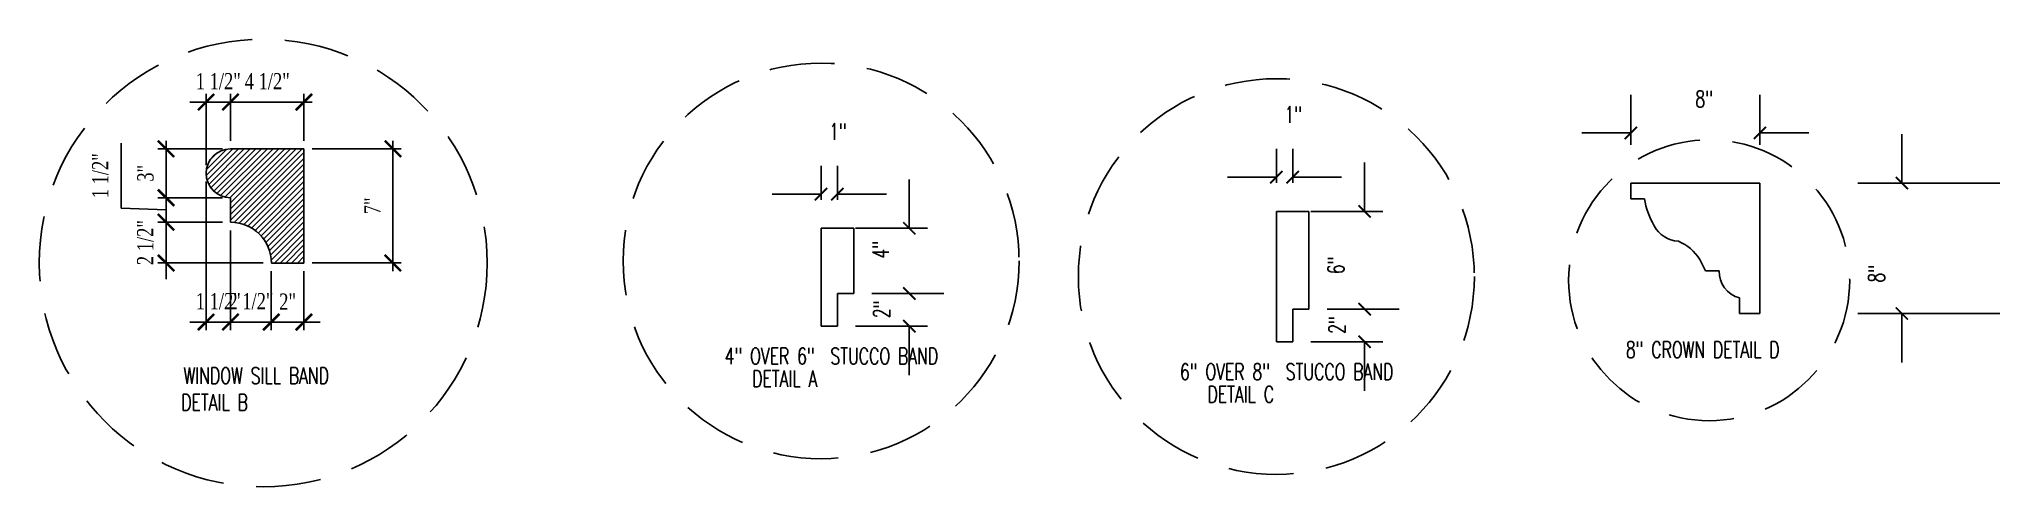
# Model space of a CAD drawing. Header units: inches. Extents: x -25328 to 8149, y -5530 to 4336.
# Drawn here: x -3425.3 to -3305.2, y -3728.4 to -3701 of the extents above; entities that cross this region are included whole.
import ezdxf

# ---------------------------------------------------------------- set-up
doc = ezdxf.new("R2010")
doc.units = ezdxf.units.IN
doc.header["$LTSCALE"] = 16
doc.header["$MEASUREMENT"] = 0
doc.linetypes.add('HIDDEN', pattern=[0.375, 0.25, -0.125])
doc.layers.get('0').update_dxf_attribs({"linetype": 'CONTINUOUS'})
doc.layers.get('DEFPOINTS').update_dxf_attribs({"linetype": 'CONTINUOUS'})
for name, color, linetype in [('A-ELEV-MED', 4, 'CONTINUOUS'), ('A-ELEV-TEXT', 3, 'CONTINUOUS'), ('A-ELEV-XXLT', 1, 'CONTINUOUS'), ('DIMS', 5, 'CONTINUOUS'), ('TEXT', 11, 'CONTINUOUS'), ('WINDOWS', 1, 'CONTINUOUS')]:
    doc.layers.add(name, color=color, linetype=linetype)
doc.styles.add('DIMTEXT', font='times.ttf', dxfattribs={"width": 0.75})
doc.styles.add('PAYTS NOTES', font='romans.shx', dxfattribs={"width": 0.7, "height": 4.5})
doc.dimstyles.new('WDG12', dxfattribs={"dimtxt": 1, "dimasz": 1, "dimexe": 0.5, "dimexo": 0.5, "dimgap": 0.75, "dimtad": 1, "dimdec": 8, "dimrnd": 0.25, "dimzin": 3, "dimdsep": 46, "dimlunit": 4, "dimtxsty": 'DIMTEXT', "dimblk": 'ARCHTICK', "dimcen": 6, "dimdle": 0.5, "dimclrd": 2, "dimclre": 2, "dimclrt": 3, "dimadec": 0, "dimazin": 0, "dimtfac": 1, "dimtdec": 8, "dimtix": 1, "dimtmove": 1, "dimatfit": 0, "dimfxl": 0, "dimfrac": 2, "dimtolj": 1, "dimtzin": 0, "dimlwd": -1, "dimlwe": -1, "dimarcsym": 0})

msp = doc.modelspace()

# ---------------------------------------------------------------- texts
at = {"layer": 'TEXT', "char_height": 1, "width": 34.6129500146, "attachment_point": 4, "style": 'PAYTS NOTES'}
for s, insert in [('\\A1;8"', (-3323.83361941, -3704.64309623)), ('\\A1;1"', (-3349.00791192, -3705.59981351)), ('\\A1;1"', (-3376.90485658, -3706.64074413)), ('\\A1;4" OVER 6"  STUCCO BAND', (-3383.31043429, -3720.40872542)), ('\\A1;8" CROWN DETAIL D', (-3328.09183932, -3720.01384701)), ('\\A1;WINDOW SILL BAND', (-3416.46494456, -3721.6099793)), ('\\A1;DETAIL A', (-3381.62192051, -3721.79289971)), ('\\A1;6" OVER 8"  STUCCO BAND', (-3355.41348963, -3721.3677948)), ('\\A1;DETAIL B', (-3416.60163535, -3723.24969091)), ('\\A1;DETAIL C', (-3353.72497584, -3722.75196908))]:
    msp.add_mtext(s, dxfattribs=dict(at, insert=insert))
at = {"layer": 'TEXT', "char_height": 1, "width": 34.6129500146, "attachment_point": 4, "rotation": 90, "style": 'PAYTS NOTES'}
for s, insert in [('\\A1;4"', (-3373.75033843, -3714.42605015)), ('\\A1;6"', (-3345.85339377, -3715.38511952)), ('\\A1;8"', (-3312.73136824, -3715.90149518)), ('\\A1;2"', (-3373.69874379, -3718.0839483)), ('\\A1;2"', (-3345.80179912, -3719.04301767))]:
    msp.add_mtext(s, dxfattribs=dict(at, insert=insert))

# ---------------------------------------------------------------- blocks, each defined once
blk = doc.blocks.new('_ArchTick')
at = {"color": 0, "linetype": 'ByBlock', "const_width": 0.15}
blk.add_lwpolyline([(-0.5, -0.5), (0.5, 0.5)], dxfattribs=at)
blk = doc.blocks.new('*D1409')
at = {"layer": 'DEFPOINTS', "color": 0, "transparency": 16777216}
for p in [(-3409.09, -3707.7), (-3403.64, -3707.7), (-3409.09, -3714.7)]:
    blk.add_point(p, dxfattribs=at)
at = {"layer": 'TEXT', "color": 2, "transparency": 16777216}
for p, q in [((-3403.64, -3715.2), (-3403.64, -3707.2)), ((-3408.59, -3707.7), (-3403.14, -3707.7)), ((-3408.59, -3714.7), (-3403.14, -3714.7))]:
    blk.add_line(p, q, dxfattribs=at)
for p, rotation in [((-3403.64, -3707.7), 90), ((-3403.64, -3714.7), 270)]:
    blk.add_blockref('_ArchTick', p, dxfattribs=dict(at, rotation=rotation))
at = {"layer": 'TEXT', "color": 3, "transparency": 16777216, "insert": (-3404.9, -3711.2), "char_height": 1, "attachment_point": 5, "rotation": 90, "style": 'DIMTEXT'}
blk.add_mtext('\\A1;7"', dxfattribs=at)
blk = doc.blocks.new('*D1410')
at = {"layer": 'DEFPOINTS', "color": 0, "transparency": 16777216}
for p in [(-3413.59, -3704.83), (-3413.59, -3707.7), (-3409.09, -3707.7)]:
    blk.add_point(p, dxfattribs=at)
at = {"layer": 'TEXT', "color": 2, "transparency": 16777216}
for p, q in [((-3408.59, -3704.83), (-3414.09, -3704.83)), ((-3413.59, -3707.2), (-3413.59, -3704.33)), ((-3409.09, -3707.2), (-3409.09, -3704.33))]:
    blk.add_line(p, q, dxfattribs=at)
at = {"layer": 'TEXT', "color": 2, "transparency": 16777216, "rotation": 180}
blk.add_blockref('_ArchTick', (-3413.59, -3704.83), dxfattribs=at)
at = {"layer": 'TEXT', "color": 2, "transparency": 16777216}
blk.add_blockref('_ArchTick', (-3409.09, -3704.83), dxfattribs=at)
at = {"layer": 'TEXT', "color": 3, "transparency": 16777216, "insert": (-3411.34, -3703.56), "char_height": 1, "attachment_point": 5, "style": 'DIMTEXT'}
blk.add_mtext('\\A1;4 1/2"', dxfattribs=at)
blk = doc.blocks.new('*D1411')
at = {"layer": 'DEFPOINTS', "color": 0, "transparency": 16777216}
for p in [(-3415.09, -3704.83), (-3413.59, -3707.7), (-3415.09, -3709.2)]:
    blk.add_point(p, dxfattribs=at)
at = {"layer": 'TEXT', "color": 2, "transparency": 16777216}
for p, q in [((-3415.09, -3704.83), (-3416.09, -3704.83)), ((-3415.09, -3708.7), (-3415.09, -3704.33)), ((-3413.59, -3704.83), (-3415.09, -3704.83)), ((-3413.59, -3707.2), (-3413.59, -3704.33)), ((-3413.59, -3704.83), (-3412.59, -3704.83))]:
    blk.add_line(p, q, dxfattribs=at)
blk.add_blockref('_ArchTick', (-3415.09, -3704.83), dxfattribs=at)
at = {"layer": 'TEXT', "color": 2, "transparency": 16777216, "rotation": 180}
blk.add_blockref('_ArchTick', (-3413.59, -3704.83), dxfattribs=at)
at = {"layer": 'TEXT', "color": 3, "transparency": 16777216, "insert": (-3414.34, -3703.56), "char_height": 1, "attachment_point": 5, "style": 'DIMTEXT'}
blk.add_mtext('\\A1;1 1/2"', dxfattribs=at)
blk = doc.blocks.new('*D1412')
at = {"layer": 'A-ELEV-TEXT', "color": 2, "transparency": 16777216}
for p, q in [((-3411.09, -3715.2), (-3411.09, -3718.82)), ((-3409.09, -3715.2), (-3409.09, -3718.82)), ((-3411.09, -3718.32), (-3412.09, -3718.32)), ((-3409.09, -3718.32), (-3411.09, -3718.32)), ((-3409.09, -3718.32), (-3408.09, -3718.32))]:
    blk.add_line(p, q, dxfattribs=at)
at = {"layer": 'DEFPOINTS', "color": 0, "transparency": 16777216}
for p in [(-3411.09, -3714.7), (-3409.09, -3714.7), (-3411.09, -3718.32)]:
    blk.add_point(p, dxfattribs=at)
at = {"layer": 'A-ELEV-TEXT', "color": 2, "transparency": 16777216}
blk.add_blockref('_ArchTick', (-3411.09, -3718.32), dxfattribs=at)
at = {"layer": 'A-ELEV-TEXT', "color": 2, "transparency": 16777216, "rotation": 180}
blk.add_blockref('_ArchTick', (-3409.09, -3718.32), dxfattribs=at)
at = {"layer": 'A-ELEV-TEXT', "color": 3, "transparency": 16777216, "insert": (-3410.09, -3717.07), "char_height": 1, "attachment_point": 5, "style": 'DIMTEXT'}
blk.add_mtext('\\A1;2"', dxfattribs=at)
blk = doc.blocks.new('*D1404')
at = {"layer": 'A-ELEV-TEXT', "color": 2, "transparency": 16777216}
for p, q in [((-3413.59, -3712.7), (-3413.59, -3718.82)), ((-3411.09, -3715.2), (-3411.09, -3718.82)), ((-3413.59, -3718.32), (-3414.59, -3718.32)), ((-3411.09, -3718.32), (-3413.59, -3718.32)), ((-3411.09, -3718.32), (-3410.09, -3718.32))]:
    blk.add_line(p, q, dxfattribs=at)
at = {"layer": 'DEFPOINTS', "color": 0, "transparency": 16777216}
for p in [(-3413.59, -3712.2), (-3411.09, -3714.7), (-3413.59, -3718.32)]:
    blk.add_point(p, dxfattribs=at)
at = {"layer": 'A-ELEV-TEXT', "color": 2, "transparency": 16777216}
blk.add_blockref('_ArchTick', (-3413.59, -3718.32), dxfattribs=at)
at = {"layer": 'A-ELEV-TEXT', "color": 2, "transparency": 16777216, "rotation": 180}
blk.add_blockref('_ArchTick', (-3411.09, -3718.32), dxfattribs=at)
at = {"layer": 'A-ELEV-TEXT', "color": 3, "transparency": 16777216, "insert": (-3412.34, -3717.05), "char_height": 1, "attachment_point": 5, "style": 'DIMTEXT'}
blk.add_mtext('\\A1;2 1/2"', dxfattribs=at)
blk = doc.blocks.new('*D1405')
at = {"layer": 'A-ELEV-TEXT', "color": 2, "transparency": 16777216}
for p, q in [((-3415.09, -3709.7), (-3415.09, -3718.82)), ((-3413.59, -3712.7), (-3413.59, -3718.82)), ((-3415.09, -3718.32), (-3416.09, -3718.32)), ((-3413.59, -3718.32), (-3415.09, -3718.32)), ((-3413.59, -3718.32), (-3412.59, -3718.32))]:
    blk.add_line(p, q, dxfattribs=at)
at = {"layer": 'DEFPOINTS', "color": 0, "transparency": 16777216}
for p in [(-3415.09, -3709.2), (-3413.59, -3712.2), (-3415.09, -3718.32)]:
    blk.add_point(p, dxfattribs=at)
at = {"layer": 'A-ELEV-TEXT', "color": 2, "transparency": 16777216}
blk.add_blockref('_ArchTick', (-3415.09, -3718.32), dxfattribs=at)
at = {"layer": 'A-ELEV-TEXT', "color": 2, "transparency": 16777216, "rotation": 180}
blk.add_blockref('_ArchTick', (-3413.59, -3718.32), dxfattribs=at)
at = {"layer": 'A-ELEV-TEXT', "color": 3, "transparency": 16777216, "insert": (-3414.34, -3717.05), "char_height": 1, "attachment_point": 5, "style": 'DIMTEXT'}
blk.add_mtext('\\A1;1 1/2"', dxfattribs=at)
blk = doc.blocks.new('*D1406')
at = {"layer": 'A-ELEV-TEXT', "color": 2, "transparency": 16777216}
for p, q in [((-3417.54, -3707.2), (-3417.54, -3711.2)), ((-3414.09, -3707.7), (-3418.04, -3707.7)), ((-3414.09, -3710.7), (-3418.04, -3710.7))]:
    blk.add_line(p, q, dxfattribs=at)
at = {"layer": 'DEFPOINTS', "color": 0, "transparency": 16777216}
for p in [(-3413.59, -3707.7), (-3417.54, -3710.7), (-3413.59, -3710.7)]:
    blk.add_point(p, dxfattribs=at)
at = {"layer": 'A-ELEV-TEXT', "color": 2, "transparency": 16777216}
for p, rotation in [((-3417.54, -3707.7), 90), ((-3417.54, -3710.7), 270)]:
    blk.add_blockref('_ArchTick', p, dxfattribs=dict(at, rotation=rotation))
at = {"layer": 'A-ELEV-TEXT', "color": 3, "transparency": 16777216, "insert": (-3418.8, -3709.2), "char_height": 1, "attachment_point": 5, "rotation": 90, "style": 'DIMTEXT'}
blk.add_mtext('\\A1;3"', dxfattribs=at)
blk = doc.blocks.new('*D1407')
at = {"layer": 'A-ELEV-TEXT', "color": 2, "transparency": 16777216}
for p, q in [((-3420.3, -3711.34), (-3420.3, -3707.35)), ((-3414.09, -3710.7), (-3418.04, -3710.7)), ((-3417.54, -3710.7), (-3417.54, -3709.7)), ((-3417.54, -3710.7), (-3417.54, -3712.2)), ((-3417.54, -3710.7), (-3417.54, -3712.2)), ((-3417.54, -3711.45), (-3420.3, -3711.34)), ((-3414.09, -3712.2), (-3418.04, -3712.2)), ((-3417.54, -3712.2), (-3417.54, -3713.2))]:
    blk.add_line(p, q, dxfattribs=at)
at = {"layer": 'DEFPOINTS', "color": 0, "transparency": 16777216}
for p in [(-3413.59, -3710.7), (-3417.54, -3712.2), (-3413.59, -3712.2)]:
    blk.add_point(p, dxfattribs=at)
at = {"layer": 'A-ELEV-TEXT', "color": 2, "transparency": 16777216}
for p, rotation in [((-3417.54, -3710.7), 270), ((-3417.54, -3712.2), 90)]:
    blk.add_blockref('_ArchTick', p, dxfattribs=dict(at, rotation=rotation))
at = {"layer": 'A-ELEV-TEXT', "color": 3, "transparency": 16777216, "insert": (-3421.57, -3709.35), "char_height": 1, "attachment_point": 5, "rotation": 90, "style": 'DIMTEXT'}
blk.add_mtext('\\A1;1 1/2"', dxfattribs=at)
blk = doc.blocks.new('*D1408')
at = {"layer": 'A-ELEV-TEXT', "color": 2, "transparency": 16777216}
for p, q in [((-3417.54, -3712.2), (-3417.54, -3711.2)), ((-3414.09, -3712.2), (-3418.04, -3712.2)), ((-3417.54, -3712.2), (-3417.54, -3714.7)), ((-3411.59, -3714.7), (-3418.04, -3714.7)), ((-3417.54, -3714.7), (-3417.54, -3715.7))]:
    blk.add_line(p, q, dxfattribs=at)
at = {"layer": 'DEFPOINTS', "color": 0, "transparency": 16777216}
for p in [(-3413.59, -3712.2), (-3417.54, -3714.7), (-3411.09, -3714.7)]:
    blk.add_point(p, dxfattribs=at)
at = {"layer": 'A-ELEV-TEXT', "color": 2, "transparency": 16777216}
for p, rotation in [((-3417.54, -3712.2), 270), ((-3417.54, -3714.7), 90)]:
    blk.add_blockref('_ArchTick', p, dxfattribs=dict(at, rotation=rotation))
at = {"layer": 'A-ELEV-TEXT', "color": 3, "transparency": 16777216, "insert": (-3418.81, -3713.45), "char_height": 1, "attachment_point": 5, "rotation": 90, "style": 'DIMTEXT'}
blk.add_mtext('\\A1;2 1/2"', dxfattribs=at)

# ---------------------------------------------------------------- dimensions: what is measured, and where the dimension line sits
at = {"layer": 'A-ELEV-TEXT'}
for base, p1, p2, picture, middle in [((-3417.54208877, -3710.70064243), (-3413.58767256, -3707.70064243), (-3413.58767256, -3710.70064243), '*D1406', (-3418.80074054, -3709.20064243)), ((-3417.54208877, -3714.70064243), (-3413.58767256, -3712.20064243), (-3411.08767256, -3714.70064243), '*D1408', (-3418.81479966, -3713.45064243))]:
    dim = msp.add_linear_dim(base=base, p1=p1, p2=p2, angle=90, dimstyle='WDG12', dxfattribs=at)
    dim.commit()
    dim.dimension.update_dxf_attribs({"geometry": picture, "text_midpoint": middle})
dim = msp.add_linear_dim(base=(-3417.54208877, -3712.20064243), p1=(-3413.58767256, -3710.70064243), p2=(-3413.58767256, -3712.20064243), angle=90, dimstyle='WDG12', dxfattribs=at)
dim.commit()
dim.dimension.update_dxf_attribs({"geometry": '*D1407', "text_midpoint": (-3420.29984598, -3710.59325053), "dimtype": 160})
for base, p1, p2, picture, middle in [((-3415.08767256, -3718.32110784), (-3413.58767256, -3712.20064243), (-3415.08767256, -3709.20064243), '*D1405', (-3414.33767256, -3717.04839695)), ((-3413.58767256, -3718.32110784), (-3411.08767256, -3714.70064243), (-3413.58767256, -3712.20064243), '*D1404', (-3412.33767256, -3717.04839695)), ((-3411.08767256, -3718.32110784), (-3409.08767256, -3714.70064243), (-3411.08767256, -3714.70064243), '*D1412', (-3410.08767256, -3717.07110784))]:
    dim = msp.add_linear_dim(base=base, p1=p1, p2=p2, dimstyle='WDG12', dxfattribs=at)
    dim.commit()
    dim.dimension.update_dxf_attribs({"geometry": picture, "text_midpoint": middle})
at = {"layer": 'TEXT'}
for base, p1, p2, picture, middle in [((-3415.08767256, -3704.83391775), (-3413.58767256, -3707.70064243), (-3415.08767256, -3709.20064243), '*D1411', (-3414.33767256, -3703.56120686)), ((-3413.58767256, -3704.83391775), (-3409.08767256, -3707.70064243), (-3413.58767256, -3707.70064243), '*D1410', (-3411.33767256, -3703.56120686))]:
    dim = msp.add_linear_dim(base=base, p1=p1, p2=p2, dimstyle='WDG12', dxfattribs=at)
    dim.commit()
    dim.dimension.update_dxf_attribs({"geometry": picture, "text_midpoint": middle})
dim = msp.add_linear_dim(base=(-3403.6443511954, -3707.7006424272), p1=(-3409.0876725635, -3714.7006424272), p2=(-3409.0876725635, -3707.7006424272), angle=90, dimstyle='WDG12', dxfattribs=at)
dim.commit()
dim.dimension.update_dxf_attribs({"geometry": '*D1409', "text_midpoint": (-3404.9044449228, -3711.2006424272)})

# ---------------------------------------------------------------- hatches: boundary and pattern name
at = {"layer": 'A-ELEV-XXLT'}
h = msp.add_hatch(dxfattribs=at)
h.set_pattern_fill('ANSI31', color=256, scale=2, style=0)
h.set_pattern_definition([(45, (2054.8785, -4129.217), (-0.176776695, 0.176776695), [])])
h.paths.add_polyline_path([(-3409.08767256, -3707.70064243), (-3413.58767256, -3707.70064243, 1), (-3413.58767256, -3710.70064243), (-3413.58767256, -3712.20064243, -0.4142135624), (-3411.08767256, -3714.70064243), (-3409.08767256, -3714.70064243)])

# ---------------------------------------------------------------- linework, layer by layer
at = {"layer": 'A-ELEV-MED'}
for p, q in [((-3413.58767256, -3707.70064243), (-3409.08767256, -3707.70064243)), ((-3409.08767256, -3707.70064243), (-3409.08767256, -3714.70064243)), ((-3413.58767256, -3710.70064243), (-3413.58767256, -3712.20064243)), ((-3411.08767256, -3714.70064243), (-3409.08767256, -3714.70064243))]:
    msp.add_line(p, q, dxfattribs=at)
for centre, radius, start, end in [((-3413.58767256, -3709.20064243), 1.5, 90, 270), ((-3413.58767256, -3714.70064243), 2.5, 0, 90)]:
    msp.add_arc(centre, radius, start, end, dxfattribs=at)
at = {"layer": 'DIMS', "color": 5}
for p, q in [((-3327.79111941, -3707.46005532), (-3327.79111941, -3704.38549345)), ((-3319.87611941, -3707.46005532), (-3319.87611941, -3704.38549345)), ((-3327.79111941, -3706.7286718), (-3330.79111941, -3706.7286718)), ((-3319.87611941, -3706.7286718), (-3316.87611941, -3706.7286718)), ((-3311.18095855, -3709.80323367), (-3311.18095855, -3706.80323367)), ((-3349.50791192, -3709.79448465), (-3349.50791192, -3707.70305252)), ((-3348.50791192, -3709.79448465), (-3348.50791192, -3707.70305252)), ((-3377.40485658, -3710.83541527), (-3377.40485658, -3708.74398315)), ((-3376.40485658, -3710.83541527), (-3376.40485658, -3708.74398315)), ((-3371.99752512, -3712.57401944), (-3371.99752512, -3709.57401944)), ((-3349.50791192, -3709.44165669), (-3352.50791192, -3709.44165669)), ((-3348.50791192, -3709.44165669), (-3345.50791192, -3709.44165669)), ((-3344.10058046, -3711.53308881), (-3344.10058046, -3708.53308881)), ((-3377.40485658, -3710.48258731), (-3380.40485658, -3710.48258731)), ((-3376.40485658, -3710.48258731), (-3373.40485658, -3710.48258731)), ((-3313.87611941, -3709.80323367), (-3305.18095855, -3709.80323367)), ((-3347.38892863, -3711.53308881), (-3342.98159717, -3711.53308881)), ((-3375.28587329, -3712.57401944), (-3370.87854183, -3712.57401944)), ((-3374.28587329, -3716.57401944), (-3369.87854183, -3716.57401944)), ((-3346.38892863, -3717.53308881), (-3341.98159717, -3717.53308881)), ((-3313.87611941, -3717.80073367), (-3305.18095855, -3717.80073367)), ((-3311.18095855, -3717.80073367), (-3311.18095855, -3720.80073367)), ((-3375.28587329, -3718.57401944), (-3370.87854183, -3718.57401944)), ((-3371.99752512, -3718.57401944), (-3371.99752512, -3721.57401944)), ((-3347.38892863, -3719.53308881), (-3342.98159717, -3719.53308881)), ((-3344.10058046, -3719.53308881), (-3344.10058046, -3722.53308881))]:
    msp.add_line(p, q, dxfattribs=at)
at = {"layer": 'DIMS'}
for p, q in [((-3349.50791192, -3711.53308881), (-3349.50791192, -3719.53308881)), ((-3347.50791192, -3711.53308881), (-3349.50791192, -3711.53308881)), ((-3347.50791192, -3717.53308881), (-3347.50791192, -3711.53308881)), ((-3377.40485658, -3712.57401944), (-3377.40485658, -3718.57401944)), ((-3375.40485658, -3712.57401944), (-3377.40485658, -3712.57401944)), ((-3375.40485658, -3716.57401944), (-3375.40485658, -3712.57401944)), ((-3376.40485658, -3718.57401944), (-3376.40485658, -3716.57401944)), ((-3375.40485658, -3716.57401944), (-3376.40485658, -3716.57401944)), ((-3348.50791192, -3719.53308881), (-3348.50791192, -3717.53308881)), ((-3347.50791192, -3717.53308881), (-3348.50791192, -3717.53308881)), ((-3377.40485658, -3718.57401944), (-3376.40485658, -3718.57401944)), ((-3349.50791192, -3719.53308881), (-3348.50791192, -3719.53308881))]:
    msp.add_line(p, q, dxfattribs=at)
at = {"layer": 'DIMS', "color": 8, "linetype": 'HIDDEN'}
for centre, radius in [((-3411.58767256, -3714.70064243), 13.72446695), ((-3377.40485658, -3714.57401944), 12.1315036), ((-3349.50791192, -3715.53308881), 12.1315036), ((-3322.98743631, -3715.76199382), 8.609959)]:
    msp.add_circle(centre, radius, dxfattribs=at)
at = {"layer": 'WINDOWS'}
for p, q in [((-3327.79111941, -3709.80323367), (-3319.87611941, -3709.80323367)), ((-3327.79111941, -3710.76073367), (-3327.79111941, -3709.80323367)), ((-3326.95861941, -3710.76073367), (-3327.79111941, -3710.76073367)), ((-3319.87611941, -3709.80323367), (-3319.87611941, -3717.80073367)), ((-3323.20986941, -3715.17698367), (-3323.57007191, -3714.49113355)), ((-3322.37611941, -3715.17698367), (-3323.20986941, -3715.17698367)), ((-3321.12611941, -3717.80073367), (-3321.12611941, -3716.84448367)), ((-3319.87611941, -3717.80073367), (-3321.12611941, -3717.80073367))]:
    msp.add_line(p, q, dxfattribs=at)
for centre, radius, start, end in [((-3321.61501767, -3709.78677668), 5.4316362, 190.3296822927, 209.0147309442), ((-3324.75685266, -3711.52938038), 1.83889424, 209.0147309442, 266.3203364118), ((-3325.89975182, -3715.87030405), 2.70730858, 30.6255327187, 67.7554018474), ((-3320.71000387, -3715.23028724), 1.66696798, 178.1675771671, 255.5447249487)]:
    msp.add_arc(centre, radius, start, end, dxfattribs=at)

# ---------------------------------------------------------------- block references
at = {"layer": 'DIMS', "color": 5, "xscale": 0.75, "yscale": 0.75, "zscale": 0.75}
for p in [(-3327.79111941, -3706.7286718), (-3349.50791192, -3709.44165669), (-3377.40485658, -3710.48258731)]:
    msp.add_blockref('_ArchTick', p, dxfattribs=at)
for p, rotation in [((-3319.87611941, -3706.7286718), 180), ((-3348.50791192, -3709.44165669), 180), ((-3311.18095855, -3709.80323367), 270), ((-3376.40485658, -3710.48258731), 180), ((-3344.10058046, -3711.53308881), 270), ((-3371.99752512, -3712.57401944), 270), ((-3371.99752512, -3716.57401944), 90), ((-3344.10058046, -3717.53308881), 90), ((-3311.18095855, -3717.80073367), 90), ((-3371.99752512, -3718.57401944), 90), ((-3344.10058046, -3719.53308881), 90)]:
    msp.add_blockref('_ArchTick', p, dxfattribs=dict(at, rotation=rotation))

msp.set_redraw_order([(e.dxf.handle, doc.entitydb.next_handle()) for e in msp.query("TEXT MTEXT ATTDEF DIMENSION ARC_DIMENSION")])  # texts and dimensions are drawn at this point

doc.saveas('drawing.dxf')
